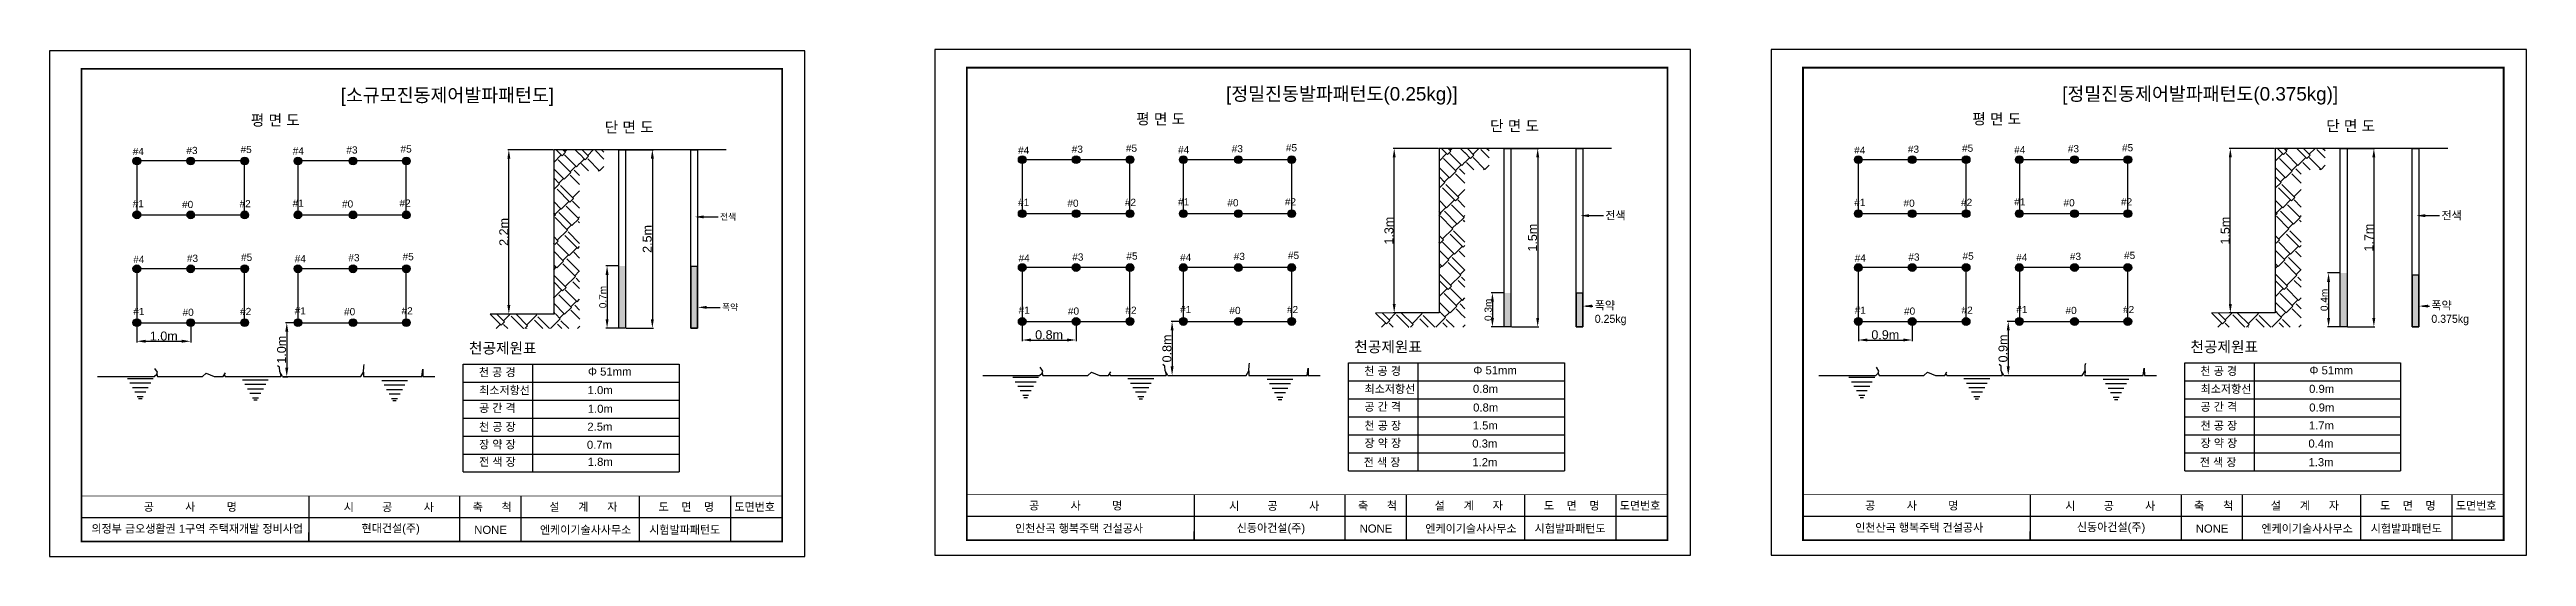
# Model space of a CAD drawing. Header units: millimetres. Extents: x -19 to 11377, y -963 to 606.
# Drawn here: x 1199 to 3956, y -774 to -211 of the extents above; entities that cross this region are included whole.
import ezdxf
from ezdxf import colors
from ezdxf.entities.mleader import LeaderData, LeaderLine
from ezdxf.enums import TextEntityAlignment as Align
from ezdxf.math import Vec2, Vec3

# ---------------------------------------------------------------- set-up
doc = ezdxf.new("R2010")
doc.units = ezdxf.units.MM
doc.layers.get('Defpoints').update_dxf_attribs({"color": 5})
doc.layers.add('FORM-TXT', color=2, linetype='Continuous')
doc.layers.add('도각', color=7, linetype='Continuous')
doc.styles.get("Standard").update_dxf_attribs({"font": 'arial.ttf'})
doc.dimstyles.new('ISO-25', dxfattribs={"dimtxt": 2.5, "dimasz": 2.5, "dimexe": 1.25, "dimexo": 0.625, "dimtad": 1, "dimtxsty": 'Standard', "dimcen": 2.5, "dimadec": 0, "dimazin": 0, "dimtfac": 1, "dimtmove": 0, "dimatfit": 3, "dimfxl": 1, "dimarcsym": 0})
pattern_1 = [(45, (1198.286, -807.35), (16.9727, 47.14634), [10.668, -8.89, 12.446, -5.334, 16.002, -7.112]), (45, (1205.2, -799.177), (16.9727, 47.14634), [8.89, -33.782, 7.112, -10.668]), (45, (1221.859, -785.662), (16.9727, 47.14634), [5.334, -55.118]), (135, (1198.286, -807.349), (-25.77334, 4.40033), [20.447, -64.897]), (135, (1205.829, -799.806), (-25.77334, 4.40033), [20.0025, -65.3415]), (135, (1212.115, -793.52), (-25.77334, 4.40033), [18.669, -66.675]), (135, (1221.859, -785.662), (-25.77334, 4.40033), [20.447, -64.897]), (135, (1225.63, -781.89), (-25.77334, 4.40033), [20.447, -64.897]), (135, (1236.003, -769.632), (-25.77334, 4.40033), [19.558, -65.786])]
pattern_2 = [(45, (2183.927, -805.949), (16.9727, 47.14634), [10.668, -8.89, 12.446, -5.334, 16.002, -7.112]), (45, (2190.842, -797.777), (16.9727, 47.14634), [8.89, -33.782, 7.112, -10.668]), (45, (2207.5, -784.261), (16.9727, 47.14634), [5.334, -55.118]), (135, (2183.927, -805.949), (-25.77334, 4.40033), [20.447, -64.897]), (135, (2191.47, -798.405), (-25.77334, 4.40033), [20.0025, -65.3415]), (135, (2197.757, -792.119), (-25.77334, 4.40033), [18.669, -66.675]), (135, (2207.5, -784.261), (-25.77334, 4.40033), [20.447, -64.897]), (135, (2211.272, -780.49), (-25.77334, 4.40033), [20.447, -64.897]), (135, (2221.644, -768.232), (-25.77334, 4.40033), [19.558, -65.786])]
pattern_3 = [(45, (3114.75, -805.949), (16.9727, 47.14634), [10.668, -8.89, 12.446, -5.334, 16.002, -7.112]), (45, (3121.666, -797.777), (16.9727, 47.14634), [8.89, -33.782, 7.112, -10.668]), (45, (3138.324, -784.261), (16.9727, 47.14634), [5.334, -55.118]), (135, (3114.751, -805.949), (-25.77334, 4.40033), [20.447, -64.897]), (135, (3122.294, -798.405), (-25.77334, 4.40033), [20.0025, -65.3415]), (135, (3128.58, -792.119), (-25.77334, 4.40033), [18.669, -66.675]), (135, (3138.324, -784.261), (-25.77334, 4.40033), [20.447, -64.897]), (135, (3142.096, -780.49), (-25.77334, 4.40033), [20.447, -64.897]), (135, (3152.468, -768.232), (-25.77334, 4.40033), [19.558, -65.786])]

msp = doc.modelspace()

# ---------------------------------------------------------------- texts
at = {"color": 0}
for s, height, p in [('[소규모진동제어발파패턴도]', 15, (1522.948, -268.666)), ('[정밀진동발파패턴도(0.25kg)]', 15, (2508.589, -267.266)), ('[정밀진동제어발파패턴도(0.375kg)]', 15, (3439.413, -267.266)), ('평 면 도', 12, (1422.852, -295.105)), ('단 면 도', 12, (1816.897, -302.825)), ('평 면 도', 12, (2408.494, -293.704)), ('단 면 도', 12, (2802.538, -301.424)), ('평 면 도', 12, (3339.318, -293.704)), ('단 면 도', 12, (3733.362, -301.424)), ('#4', 8, (1291.407, -327.892)), ('#3', 8, (1351.15, -326.765)), ('#5', 8, (1411.457, -325.639)), ('#4', 8, (1469.51, -327.329)), ('#3', 8, (1529.253, -326.202)), ('#5', 8, (1589.56, -325.075)), ('#4', 8, (2277.049, -326.492)), ('#3', 8, (2336.792, -325.365)), ('#5', 8, (2397.099, -324.238)), ('#4', 8, (2455.151, -325.928)), ('#3', 8, (2514.894, -324.802)), ('#5', 8, (2575.201, -323.675)), ('#4', 8, (3207.872, -326.492)), ('#3', 8, (3267.616, -325.365)), ('#5', 8, (3327.922, -324.238)), ('#4', 8, (3385.975, -325.928)), ('#3', 8, (3445.718, -324.802)), ('#5', 8, (3506.025, -323.675)), ('#1', 8, (1291.407, -385.926)), ('#0', 8, (1346.326, -386.884)), ('#2', 8, (1410.33, -385.926)), ('#1', 8, (1469.51, -385.362)), ('#0', 8, (1524.429, -386.32)), ('#2', 8, (1588.433, -385.362)), ('#1', 8, (2277.049, -384.525)), ('#0', 8, (2331.968, -385.483)), ('#2', 8, (2395.971, -384.525)), ('#1', 8, (2455.151, -383.962)), ('#0', 8, (2510.07, -384.92)), ('#2', 8, (2574.074, -383.962)), ('#1', 8, (3207.872, -384.525)), ('#0', 8, (3262.791, -385.483)), ('#2', 8, (3326.795, -384.525)), ('#1', 8, (3385.975, -383.962)), ('#0', 8, (3440.894, -384.92)), ('#2', 8, (3504.898, -383.962)), ('#4', 8, (1291.971, -447.903)), ('#3', 8, (1351.714, -446.776)), ('#5', 8, (1412.021, -445.649)), ('#4', 8, (1471.764, -447.171)), ('#3', 8, (1531.508, -446.044)), ('#5', 8, (1591.814, -444.917)), ('#4', 8, (2277.612, -446.503)), ('#3', 8, (2337.355, -445.376)), ('#5', 8, (2397.662, -444.249)), ('#4', 8, (2457.406, -445.77)), ('#3', 8, (2517.149, -444.644)), ('#5', 8, (2577.456, -443.517)), ('#4', 8, (3208.436, -446.503)), ('#3', 8, (3268.179, -445.376)), ('#5', 8, (3328.486, -444.249)), ('#4', 8, (3388.229, -445.77)), ('#3', 8, (3447.973, -444.644)), ('#5', 8, (3508.28, -443.517)), ('#1', 8, (2457.406, -503.804)), ('#2', 8, (2576.329, -503.804)), ('#1', 8, (3388.229, -503.804)), ('#2', 8, (3507.152, -503.804)), ('#1', 8, (1291.971, -505.937)), ('#0', 8, (1346.89, -506.895)), ('#2', 8, (1410.894, -505.937)), ('#1', 8, (1471.764, -505.204)), ('#0', 8, (1526.683, -506.162)), ('#2', 8, (1590.687, -505.204)), ('#1', 8, (2277.612, -504.536)), ('#0', 8, (2332.531, -505.494)), ('#2', 8, (2396.535, -504.536)), ('#0', 8, (2512.325, -504.762)), ('#1', 8, (3208.436, -504.536)), ('#0', 8, (3263.355, -505.494)), ('#2', 8, (3327.359, -504.536)), ('#0', 8, (3443.148, -504.762)), ('천공제원표', 12, (1665.706, -548.666)), ('천공제원표', 12, (2651.347, -547.266)), ('천공제원표', 12, (3582.171, -547.266)), ('천 공 경', 9, (1676.823, -574.082)), ('Φ 51mm', 9, (1798.232, -573.302)), ('천 공 경', 9, (2662.464, -572.681)), ('Φ 51mm', 9, (2783.873, -571.902)), ('천 공 경', 9, (3593.288, -572.681)), ('Φ 51mm', 9, (3714.697, -571.902)), ('공 간 격', 9, (1676.919, -613.82)), ('최소저항선', 9, (1677.094, -594.046)), ('1.0m', 9, (1797.823, -593.888)), ('1.0m', 9, (1797.99, -614.682)), ('공 간 격', 9, (2662.56, -612.42)), ('최소저항선', 9, (2662.735, -592.646)), ('0.8m', 9, (2783.464, -592.488)), ('0.8m', 9, (2783.631, -613.282)), ('공 간 격', 9, (3593.384, -612.42)), ('최소저항선', 9, (3593.559, -592.646)), ('0.9m', 9, (3714.288, -592.488)), ('0.9m', 9, (3714.455, -613.282)), ('천 공 장', 9, (1676.941, -634.845)), ('2.5m', 9, (1797.53, -634.641)), ('천 공 장', 9, (2662.583, -633.444)), ('1.5m', 9, (2783.171, -633.241)), ('천 공 장', 9, (3593.406, -633.444)), ('1.7m', 9, (3713.995, -633.241)), ('장 약 장', 9, (1676.99, -654.335)), ('0.7m', 9, (1797.061, -654.756)), ('장 약 장', 9, (2662.631, -652.934)), ('0.3m', 9, (2782.702, -653.356)), ('장 약 장', 9, (3593.455, -652.934)), ('0.4m', 9, (3713.526, -653.356)), ('전 색 장', 9, (1676.987, -673.797)), ('1.8m', 9, (1797.908, -673.698)), ('전 색 장', 9, (2661.829, -674.21)), ('1.2m', 9, (2782.751, -674.111)), ('전 색 장', 9, (3592.653, -674.21)), ('1.3m', 9, (3713.575, -674.111))]:
    msp.add_text(s, height=height, dxfattribs=at).set_placement(p)
at = {"layer": 'FORM-TXT', "color": 0}
for s, p in [('공          사          명', (1355.479, -719.316)), ('공          사          명', (2341.12, -717.916)), ('공          사          명', (3271.944, -717.916)), ('의정부 금오생활권 1구역 주택재개발 정비사업 ', (1364.976, -743.622)), ('인천산곡 행복주택 건설공사', (2344.944, -743.308)), ('인천산곡 행복주택 건설공사', (3280.223, -742.423))]:
    msp.add_text(s, height=9, dxfattribs=at).set_placement(p, align=Align.MIDDLE_CENTER)
for s, p in [('현대건설(주)', (1578.601, -743.74)), ('신동아건설(주)', (2558.569, -743.426)), ('신동아건설(주)', (3493.848, -742.541))]:
    msp.add_text(s, height=9, dxfattribs=at).set_placement(p, align=Align.MIDDLE)
for s, p in [('엔케이기술사사무소', (1744.791, -744.918)), ('시험발파패턴도', (1866.459, -744.83)), ('엔케이기술사사무소', (2730.433, -743.518)), ('시험발파패턴도', (2852.1, -743.429)), ('엔케이기술사사무소', (3661.256, -743.518)), ('시험발파패턴도', (3782.924, -743.429))]:
    msp.add_text(s, height=9, dxfattribs=at).set_placement(p, align=Align.MIDDLE_LEFT)
at = {"layer": '도각', "color": 0}
for s, p in [('시         공          사   ', (1581.742, -719.696)), ('축      척', (1691.593, -719.406)), ('설      계      자', (1793.134, -719.3)), ('도    면    명', (1907.743, -719.378)), ('도면번호', (1983.854, -719.375)), ('시         공          사   ', (2567.383, -718.296)), ('축      척', (2677.234, -718.006)), ('설      계      자', (2778.776, -717.9)), ('도    면    명', (2893.384, -717.977)), ('도면번호', (2969.495, -717.974)), ('시         공          사   ', (3498.207, -718.296)), ('축      척', (3608.058, -718.006)), ('설      계      자', (3709.599, -717.9)), ('도    면    명', (3824.208, -717.977)), ('도면번호', (3900.319, -717.974)), ('NONE', (1689.793, -744.868)), ('NONE', (2675.434, -743.468)), ('NONE', (3606.258, -743.468))]:
    msp.add_text(s, height=9, dxfattribs=at).set_placement(p, align=Align.MIDDLE_CENTER)

# ---------------------------------------------------------------- blocks, each defined once
blk = doc.blocks.new('*D20')
at = {"color": 0, "lineweight": -2, "transparency": 16777216}
for p, q in [((1840.7, -321.9), (1871.1, -321.9)), ((1869.9, -331.9), (1869.9, -510.5)), ((1840.7, -520.5), (1871.1, -520.5))]:
    blk.add_line(p, q, dxfattribs=at)
at = {"color": 0, "transparency": 16777216}
for points in [[(1868.2, -331.9), (1871.6, -331.9), (1869.9, -321.9)], [(1868.2, -510.5), (1871.6, -510.5), (1869.9, -520.5)]]:
    blk.add_solid(points, dxfattribs=at)
at = {"layer": 'Defpoints', "color": 0, "transparency": 16777216}
for p in [(1840.1, -321.9), (1840.1, -520.5), (1869.9, -520.5)]:
    blk.add_point(p, dxfattribs=at)
at = {"color": 0, "transparency": 16777216, "insert": (1864.2, -421.2), "char_height": 10, "attachment_point": 5, "rotation": 90}
blk.add_mtext('2.5m', dxfattribs=at)
blk = doc.blocks.new('*D21')
at = {"color": 0, "lineweight": -2, "transparency": 16777216}
for p, q in [((1759.5, -321.9), (1708.9, -321.9)), ((1710.1, -494.9), (1710.1, -331.9)), ((1759.5, -504.9), (1708.9, -504.9))]:
    blk.add_line(p, q, dxfattribs=at)
at = {"color": 0, "transparency": 16777216}
for points in [[(1708.5, -331.9), (1711.8, -331.9), (1710.1, -321.9)], [(1708.5, -494.9), (1711.8, -494.9), (1710.1, -504.9)]]:
    blk.add_solid(points, dxfattribs=at)
at = {"layer": 'Defpoints', "color": 0, "transparency": 16777216}
for p in [(1710.1, -321.9), (1760.1, -321.9), (1760.1, -504.9)]:
    blk.add_point(p, dxfattribs=at)
at = {"color": 0, "transparency": 16777216, "insert": (1704.5, -413.4), "char_height": 10, "attachment_point": 5, "rotation": 90}
blk.add_mtext('2.2m', dxfattribs=at)
blk = doc.blocks.new('*D15')
at = {"color": 0, "lineweight": -2, "transparency": 16777216}
for p, q in [((1832.3, -451.3), (1818.2, -451.3)), ((1819.5, -461.3), (1819.5, -510.5)), ((1832.3, -520.5), (1818.2, -520.5))]:
    blk.add_line(p, q, dxfattribs=at)
at = {"color": 0, "transparency": 16777216}
for points in [[(1817.8, -461.3), (1821.2, -461.3), (1819.5, -451.3)], [(1817.8, -510.5), (1821.2, -510.5), (1819.5, -520.5)]]:
    blk.add_solid(points, dxfattribs=at)
at = {"layer": 'Defpoints', "color": 0, "transparency": 16777216}
for p in [(1832.6, -451.3), (1819.5, -520.5), (1832.6, -520.5)]:
    blk.add_point(p, dxfattribs=at)
at = {"color": 0, "transparency": 16777216, "insert": (1814.8, -485.9), "char_height": 8, "attachment_point": 5, "rotation": 90}
blk.add_mtext('0.7m', dxfattribs=at)
blk = doc.blocks.new('*D22')
at = {"color": 0, "lineweight": -2, "transparency": 16777216}
for p, q in [((1474.7, -514.5), (1461.6, -514.5)), ((1462.9, -524.5), (1462.9, -564.5)), ((1458.6, -574.5), (1464.1, -574.5))]:
    blk.add_line(p, q, dxfattribs=at)
at = {"color": 0, "transparency": 16777216}
for points in [[(1461.2, -524.5), (1464.6, -524.5), (1462.9, -514.5)], [(1461.2, -564.5), (1464.6, -564.5), (1462.9, -574.5)]]:
    blk.add_solid(points, dxfattribs=at)
at = {"layer": 'Defpoints', "color": 0, "transparency": 16777216}
for p in [(1475.3, -514.5), (1458, -574.5), (1462.9, -574.5)]:
    blk.add_point(p, dxfattribs=at)
at = {"color": 0, "transparency": 16777216, "insert": (1457.2, -544.5), "char_height": 10, "attachment_point": 5, "rotation": 90}
blk.add_mtext('1.0m', dxfattribs=at)
blk = doc.blocks.new('*D23')
at = {"color": 0, "lineweight": -2, "transparency": 16777216}
for p, q in [((1296, -515.1), (1296, -536.3)), ((1356, -515.1), (1356, -536.3)), ((1306, -535.1), (1346, -535.1))]:
    blk.add_line(p, q, dxfattribs=at)
at = {"color": 0, "transparency": 16777216}
for points in [[(1306, -533.4), (1306, -536.7), (1296, -535.1)], [(1346, -533.4), (1346, -536.7), (1356, -535.1)]]:
    blk.add_solid(points, dxfattribs=at)
at = {"layer": 'Defpoints', "color": 0, "transparency": 16777216}
for p in [(1296, -514.5), (1356, -514.4), (1356, -535.1)]:
    blk.add_point(p, dxfattribs=at)
at = {"color": 0, "transparency": 16777216, "insert": (1326, -529.3), "char_height": 10, "attachment_point": 5}
blk.add_mtext('1.0m', dxfattribs=at)
blk = doc.blocks.new('*D40')
at = {"color": 0, "lineweight": -2, "transparency": 16777216}
for p, q in [((2826.4, -320.5), (2856.8, -320.5)), ((2855.5, -330.5), (2855.5, -509.1)), ((2826.4, -519.1), (2856.8, -519.1))]:
    blk.add_line(p, q, dxfattribs=at)
at = {"color": 0, "transparency": 16777216}
for points in [[(2853.9, -330.5), (2857.2, -330.5), (2855.5, -320.5)], [(2853.9, -509.1), (2857.2, -509.1), (2855.5, -519.1)]]:
    blk.add_solid(points, dxfattribs=at)
at = {"layer": 'Defpoints', "color": 0, "transparency": 16777216}
for p in [(2825.7, -320.5), (2825.7, -519.1), (2855.5, -519.1)]:
    blk.add_point(p, dxfattribs=at)
at = {"color": 0, "transparency": 16777216, "insert": (2849.8, -419.8), "char_height": 10, "attachment_point": 5, "rotation": 90}
blk.add_mtext('1.5m', dxfattribs=at)
blk = doc.blocks.new('*D41')
at = {"color": 0, "lineweight": -2, "transparency": 16777216}
for p, q in [((2745.1, -320.5), (2694.5, -320.5)), ((2695.8, -493.5), (2695.8, -330.5)), ((2745.1, -503.5), (2694.5, -503.5))]:
    blk.add_line(p, q, dxfattribs=at)
at = {"color": 0, "transparency": 16777216}
for points in [[(2694.1, -330.5), (2697.4, -330.5), (2695.8, -320.5)], [(2694.1, -493.5), (2697.4, -493.5), (2695.8, -503.5)]]:
    blk.add_solid(points, dxfattribs=at)
at = {"layer": 'Defpoints', "color": 0, "transparency": 16777216}
for p in [(2695.8, -320.5), (2745.7, -320.5), (2745.7, -503.5)]:
    blk.add_point(p, dxfattribs=at)
at = {"color": 0, "transparency": 16777216, "insert": (2690, -412), "char_height": 10, "attachment_point": 5, "rotation": 90}
blk.add_mtext('1.3m', dxfattribs=at)
blk = doc.blocks.new('*D35')
at = {"color": 0, "lineweight": -2, "transparency": 16777216}
for p, q in [((2817.9, -481.2), (2803.9, -481.2)), ((2805.1, -491.2), (2805.1, -509.1)), ((2817.9, -519.1), (2803.9, -519.1))]:
    blk.add_line(p, q, dxfattribs=at)
at = {"color": 0, "transparency": 16777216}
for points in [[(2803.5, -491.2), (2806.8, -491.2), (2805.1, -481.2)], [(2803.5, -509.1), (2806.8, -509.1), (2805.1, -519.1)]]:
    blk.add_solid(points, dxfattribs=at)
at = {"layer": 'Defpoints', "color": 0, "transparency": 16777216}
for p in [(2818.2, -481.2), (2805.1, -519.1), (2818.2, -519.1)]:
    blk.add_point(p, dxfattribs=at)
at = {"color": 0, "transparency": 16777216, "insert": (2800.4, -500.1), "char_height": 8, "attachment_point": 5, "rotation": 90}
blk.add_mtext('0.3m', dxfattribs=at)
blk = doc.blocks.new('*D42')
at = {"color": 0, "lineweight": -2, "transparency": 16777216}
for p, q in [((2460.3, -513.1), (2447.3, -513.1)), ((2448.5, -523.1), (2448.5, -563.1)), ((2444.3, -573.1), (2449.8, -573.1))]:
    blk.add_line(p, q, dxfattribs=at)
at = {"color": 0, "transparency": 16777216}
for points in [[(2446.9, -523.1), (2450.2, -523.1), (2448.5, -513.1)], [(2446.9, -563.1), (2450.2, -563.1), (2448.5, -573.1)]]:
    blk.add_solid(points, dxfattribs=at)
at = {"layer": 'Defpoints', "color": 0, "transparency": 16777216}
for p in [(2461, -513.1), (2443.7, -573.1), (2448.5, -573.1)]:
    blk.add_point(p, dxfattribs=at)
at = {"color": 0, "transparency": 16777216, "insert": (2442.8, -543.1), "char_height": 10, "attachment_point": 5, "rotation": 90}
blk.add_mtext('0.8m', dxfattribs=at)
blk = doc.blocks.new('*D43')
at = {"color": 0, "lineweight": -2, "transparency": 16777216}
for p, q in [((2281.6, -513.7), (2281.6, -534.9)), ((2341.6, -513.7), (2341.6, -534.9)), ((2291.6, -533.7), (2331.6, -533.7))]:
    blk.add_line(p, q, dxfattribs=at)
at = {"color": 0, "transparency": 16777216}
for points in [[(2291.6, -532), (2291.6, -535.3), (2281.6, -533.7)], [(2331.6, -532), (2331.6, -535.3), (2341.6, -533.7)]]:
    blk.add_solid(points, dxfattribs=at)
at = {"layer": 'Defpoints', "color": 0, "transparency": 16777216}
for p in [(2281.6, -513.1), (2341.6, -513), (2341.6, -533.7)]:
    blk.add_point(p, dxfattribs=at)
at = {"color": 0, "transparency": 16777216, "insert": (2311.6, -527.9), "char_height": 10, "attachment_point": 5}
blk.add_mtext('0.8m', dxfattribs=at)
blk = doc.blocks.new('*D38')
at = {"color": 0, "lineweight": -2, "transparency": 16777216}
for p, q in [((3757.2, -320.5), (3787.6, -320.5)), ((3786.4, -330.5), (3786.4, -509.1)), ((3757.2, -519.1), (3787.6, -519.1))]:
    blk.add_line(p, q, dxfattribs=at)
at = {"color": 0, "transparency": 16777216}
for points in [[(3784.7, -330.5), (3788, -330.5), (3786.4, -320.5)], [(3784.7, -509.1), (3788, -509.1), (3786.4, -519.1)]]:
    blk.add_solid(points, dxfattribs=at)
at = {"layer": 'Defpoints', "color": 0, "transparency": 16777216}
for p in [(3756.6, -320.5), (3756.6, -519.1), (3786.4, -519.1)]:
    blk.add_point(p, dxfattribs=at)
at = {"color": 0, "transparency": 16777216, "insert": (3780.7, -419.8), "char_height": 10, "attachment_point": 5, "rotation": 90}
blk.add_mtext('1.7m', dxfattribs=at)
blk = doc.blocks.new('*D39')
at = {"color": 0, "lineweight": -2, "transparency": 16777216}
for p, q in [((3675.9, -320.5), (3625.3, -320.5)), ((3626.6, -493.5), (3626.6, -330.5)), ((3675.9, -503.5), (3625.3, -503.5))]:
    blk.add_line(p, q, dxfattribs=at)
at = {"color": 0, "transparency": 16777216}
for points in [[(3624.9, -330.5), (3628.3, -330.5), (3626.6, -320.5)], [(3624.9, -493.5), (3628.3, -493.5), (3626.6, -503.5)]]:
    blk.add_solid(points, dxfattribs=at)
at = {"layer": 'Defpoints', "color": 0, "transparency": 16777216}
for p in [(3626.6, -320.5), (3676.6, -320.5), (3676.6, -503.5)]:
    blk.add_point(p, dxfattribs=at)
at = {"color": 0, "transparency": 16777216, "insert": (3620.9, -412), "char_height": 10, "attachment_point": 5, "rotation": 90}
blk.add_mtext('1.5m', dxfattribs=at)
blk = doc.blocks.new('*D34')
at = {"color": 0, "lineweight": -2, "transparency": 16777216}
for p, q in [((3748.8, -459.1), (3734.7, -459.1)), ((3736, -469.1), (3736, -509.1)), ((3748.8, -519.1), (3734.7, -519.1))]:
    blk.add_line(p, q, dxfattribs=at)
at = {"color": 0, "transparency": 16777216}
for points in [[(3734.3, -469.1), (3737.6, -469.1), (3736, -459.1)], [(3734.3, -509.1), (3737.6, -509.1), (3736, -519.1)]]:
    blk.add_solid(points, dxfattribs=at)
at = {"layer": 'Defpoints', "color": 0, "transparency": 16777216}
for p in [(3749.1, -459.1), (3736, -519.1), (3749.1, -519.1)]:
    blk.add_point(p, dxfattribs=at)
at = {"color": 0, "transparency": 16777216, "insert": (3731.2, -489.1), "char_height": 8, "attachment_point": 5, "rotation": 90}
blk.add_mtext('0.4m', dxfattribs=at)
blk = doc.blocks.new('*D36')
at = {"color": 0, "lineweight": -2, "transparency": 16777216}
for p, q in [((3391.2, -513.1), (3378.1, -513.1)), ((3379.4, -523.1), (3379.4, -563.1)), ((3375.1, -573.1), (3380.6, -573.1))]:
    blk.add_line(p, q, dxfattribs=at)
at = {"color": 0, "transparency": 16777216}
for points in [[(3377.7, -523.1), (3381, -523.1), (3379.4, -513.1)], [(3377.7, -563.1), (3381, -563.1), (3379.4, -573.1)]]:
    blk.add_solid(points, dxfattribs=at)
at = {"layer": 'Defpoints', "color": 0, "transparency": 16777216}
for p in [(3391.8, -513.1), (3374.5, -573.1), (3379.4, -573.1)]:
    blk.add_point(p, dxfattribs=at)
at = {"color": 0, "transparency": 16777216, "insert": (3373.6, -543.1), "char_height": 10, "attachment_point": 5, "rotation": 90}
blk.add_mtext('0.9m', dxfattribs=at)
blk = doc.blocks.new('*D37')
at = {"color": 0, "lineweight": -2, "transparency": 16777216}
for p, q in [((3212.5, -513.7), (3212.5, -534.9)), ((3272.5, -513.7), (3272.5, -534.9)), ((3222.5, -533.7), (3262.5, -533.7))]:
    blk.add_line(p, q, dxfattribs=at)
at = {"color": 0, "transparency": 16777216}
for points in [[(3222.5, -532), (3222.5, -535.3), (3212.5, -533.7)], [(3262.5, -532), (3262.5, -535.3), (3272.5, -533.7)]]:
    blk.add_solid(points, dxfattribs=at)
at = {"layer": 'Defpoints', "color": 0, "transparency": 16777216}
for p in [(3212.5, -513.1), (3272.5, -513), (3272.5, -533.7)]:
    blk.add_point(p, dxfattribs=at)
at = {"color": 0, "transparency": 16777216, "insert": (3242.5, -527.9), "char_height": 10, "attachment_point": 5}
blk.add_mtext('0.9m', dxfattribs=at)

# ---------------------------------------------------------------- dimensions: what is measured, and where the dimension line sits
at = {"color": 0}
for base, p1, p2, text, picture, middle in [((1710.132, -321.899), (1760.095, -504.922), (1760.095, -321.899), '2.2m', '*D21', (1710.132, -413.41)), ((2695.773, -320.498), (2745.736, -503.522), (2745.736, -320.498), '1.3m', '*D41', (2695.773, -412.01)), ((3626.597, -320.498), (3676.56, -503.522), (3676.56, -320.498), '1.5m', '*D39', (3626.597, -412.01))]:
    dim = msp.add_linear_dim(base=base, p1=p1, p2=p2, angle=90, text=text, dimstyle='ISO-25', override={"dimtxt": 10, "dimasz": 10}, dxfattribs=at)
    dim.commit()
    dim.dimension.update_dxf_attribs({"geometry": picture, "text_midpoint": middle, "dimtype": 161})
for base, p1, p2, text, override, picture, middle in [((1869.889, -520.525), (1840.095, -321.899), (1840.095, -520.525), '2.5m', {"dimtxt": 10, "dimasz": 10}, '*D20', (1864.158, -421.212)), ((2855.53, -519.124), (2825.736, -320.498), (2825.736, -519.124), '1.5m', {"dimtxt": 10, "dimasz": 10}, '*D40', (2849.8, -419.811)), ((3786.354, -519.124), (3756.56, -320.498), (3756.56, -519.124), '1.7m', {"dimtxt": 10, "dimasz": 10}, '*D38', (3780.709, -419.811)), ((1819.493, -520.525), (1832.588, -451.264), (1832.588, -520.525), '0.7m', {"dimtxt": 8, "dimasz": 10, "dimexo": 0.3}, '*D15', (1814.784, -485.895)), ((3735.958, -519.124), (3749.053, -459.053), (3749.053, -519.124), '0.4m', {"dimtxt": 8, "dimasz": 10, "dimexo": 0.3}, '*D34', (3731.249, -489.089)), ((2805.135, -519.124), (2818.23, -481.176), (2818.23, -519.124), '0.3m', {"dimtxt": 8, "dimasz": 10, "dimexo": 0.3}, '*D35', (2800.422, -500.15)), ((1462.886, -574.462), (1475.316, -514.462), (1458.016, -574.462), '1.0m', {"dimtxt": 10, "dimasz": 10}, '*D22', (1457.156, -544.462)), ((2448.528, -573.062), (2460.958, -513.062), (2443.657, -573.062), '0.8m', {"dimtxt": 10, "dimasz": 10}, '*D42', (2442.797, -543.062)), ((3379.351, -573.062), (3391.781, -513.062), (3374.481, -573.062), '0.9m', {"dimtxt": 10, "dimasz": 10}, '*D36', (3373.621, -543.062))]:
    dim = msp.add_linear_dim(base=base, p1=p1, p2=p2, angle=90, text=text, dimstyle='ISO-25', override=override, dxfattribs=at)
    dim.commit()
    dim.dimension.update_dxf_attribs({"geometry": picture, "text_midpoint": middle})
for base, p1, p2, text, picture, middle in [((1356.004, -535.074), (1296.004, -514.462), (1356.004, -514.442), '1.0m', '*D23', (1326.004, -529.344)), ((2341.645, -533.674), (2281.645, -513.062), (2341.645, -513.042), '0.8m', '*D43', (2311.645, -527.943)), ((3272.469, -533.674), (3212.469, -513.062), (3272.469, -513.042), '0.9m', '*D37', (3242.469, -527.943))]:
    dim = msp.add_linear_dim(base=base, p1=p1, p2=p2, text=text, dimstyle='ISO-25', override={"dimtxt": 10, "dimasz": 10}, dxfattribs=at)
    dim.commit()
    dim.dimension.update_dxf_attribs({"geometry": picture, "text_midpoint": middle})

# ---------------------------------------------------------------- hatches: boundary and pattern name
h = msp.add_hatch(color=0)
h.dxf.hatch_style = 1
edge = h.paths.add_edge_path()
edge.add_arc((1296.004, -334.462), 4.312, 0, 360)
h = msp.add_hatch(color=0)
h.dxf.hatch_style = 1
edge = h.paths.add_edge_path()
edge.add_arc((1356.004, -334.462), 4.312, 0, 360)
h = msp.add_hatch(color=0)
h.dxf.hatch_style = 1
edge = h.paths.add_edge_path()
edge.add_arc((1416.004, -334.462), 4.312, 0, 360)
h = msp.add_hatch(color=0)
h.dxf.hatch_style = 1
edge = h.paths.add_edge_path()
edge.add_arc((1475.316, -334.462), 4.312, 0, 360)
h = msp.add_hatch(color=0)
h.dxf.hatch_style = 1
edge = h.paths.add_edge_path()
edge.add_arc((1536.692, -334.462), 4.312, 0, 360)
h = msp.add_hatch(color=0)
h.dxf.hatch_style = 1
edge = h.paths.add_edge_path()
edge.add_arc((1596.004, -334.462), 4.312, 0, 360)
h = msp.add_hatch()
h.set_pattern_fill('AR-RSHKE', color=0, scale=0.07, angle=45)
h.set_pattern_definition(pattern_1)
h.paths.add_polyline_path([(1788.947, -321.899), (1760.095, -321.899), (1760.095, -504.926), (1788.947, -504.926)])
h = msp.add_hatch()
h.set_pattern_fill('AR-RSHKE', color=0, scale=0.07, angle=45)
h.set_pattern_definition(pattern_1)
h.paths.add_polyline_path([(1788.651, -322.234), (1815.826, -322.234), (1815.826, -345.571), (1788.651, -345.571)])
h = msp.add_hatch(color=0)
h.dxf.hatch_style = 1
edge = h.paths.add_edge_path()
edge.add_arc((2281.645, -333.062), 4.312, 0, 360)
h = msp.add_hatch(color=0)
h.dxf.hatch_style = 1
edge = h.paths.add_edge_path()
edge.add_arc((2341.645, -333.062), 4.312, 0, 360)
h = msp.add_hatch(color=0)
h.dxf.hatch_style = 1
edge = h.paths.add_edge_path()
edge.add_arc((2401.645, -333.062), 4.312, 0, 360)
h = msp.add_hatch(color=0)
h.dxf.hatch_style = 1
edge = h.paths.add_edge_path()
edge.add_arc((2460.958, -333.062), 4.312, 0, 360)
h = msp.add_hatch(color=0)
h.dxf.hatch_style = 1
edge = h.paths.add_edge_path()
edge.add_arc((2522.333, -333.062), 4.312, 0, 360)
h = msp.add_hatch(color=0)
h.dxf.hatch_style = 1
edge = h.paths.add_edge_path()
edge.add_arc((2581.645, -333.062), 4.312, 0, 360)
h = msp.add_hatch()
h.set_pattern_fill('AR-RSHKE', color=0, scale=0.07, angle=45)
h.set_pattern_definition(pattern_2)
h.paths.add_polyline_path([(2774.588, -320.498), (2745.736, -320.498), (2745.736, -503.526), (2774.588, -503.526)])
h = msp.add_hatch()
h.set_pattern_fill('AR-RSHKE', color=0, scale=0.07, angle=45)
h.set_pattern_definition(pattern_2)
h.paths.add_polyline_path([(2774.292, -320.833), (2801.467, -320.833), (2801.467, -344.17), (2774.292, -344.17)])
h = msp.add_hatch(color=0)
h.dxf.hatch_style = 1
edge = h.paths.add_edge_path()
edge.add_arc((3212.469, -333.062), 4.312, 0, 360)
h = msp.add_hatch(color=0)
h.dxf.hatch_style = 1
edge = h.paths.add_edge_path()
edge.add_arc((3272.469, -333.062), 4.312, 0, 360)
h = msp.add_hatch(color=0)
h.dxf.hatch_style = 1
edge = h.paths.add_edge_path()
edge.add_arc((3332.469, -333.062), 4.312, 0, 360)
h = msp.add_hatch(color=0)
h.dxf.hatch_style = 1
edge = h.paths.add_edge_path()
edge.add_arc((3391.781, -333.062), 4.312, 0, 360)
h = msp.add_hatch(color=0)
h.dxf.hatch_style = 1
edge = h.paths.add_edge_path()
edge.add_arc((3453.157, -333.062), 4.312, 0, 360)
h = msp.add_hatch(color=0)
h.dxf.hatch_style = 1
edge = h.paths.add_edge_path()
edge.add_arc((3512.469, -333.062), 4.312, 0, 360)
h = msp.add_hatch()
h.set_pattern_fill('AR-RSHKE', color=0, scale=0.07, angle=45)
h.set_pattern_definition(pattern_3)
h.paths.add_polyline_path([(3705.412, -320.498), (3676.56, -320.498), (3676.56, -503.526), (3705.412, -503.526)])
h = msp.add_hatch()
h.set_pattern_fill('AR-RSHKE', color=0, scale=0.07, angle=45)
h.set_pattern_definition(pattern_3)
h.paths.add_polyline_path([(3705.116, -320.833), (3732.291, -320.833), (3732.291, -344.17), (3705.116, -344.17)])
h = msp.add_hatch(color=0)
h.dxf.hatch_style = 1
edge = h.paths.add_edge_path()
edge.add_arc((1296.004, -394.462), 4.312, 0, 360)
h = msp.add_hatch(color=0)
h.dxf.hatch_style = 1
edge = h.paths.add_edge_path()
edge.add_arc((1356.004, -394.462), 4.312, 0, 360)
h = msp.add_hatch(color=0)
h.dxf.hatch_style = 1
edge = h.paths.add_edge_path()
edge.add_arc((1416.004, -394.462), 4.312, 0, 360)
h = msp.add_hatch(color=0)
h.dxf.hatch_style = 1
edge = h.paths.add_edge_path()
edge.add_arc((1475.316, -394.462), 4.312, 0, 360)
h = msp.add_hatch(color=0)
h.dxf.hatch_style = 1
edge = h.paths.add_edge_path()
edge.add_arc((1536.692, -394.462), 4.312, 0, 360)
h = msp.add_hatch(color=0)
h.dxf.hatch_style = 1
edge = h.paths.add_edge_path()
edge.add_arc((1596.004, -394.462), 4.312, 0, 360)
h = msp.add_hatch(color=0)
h.dxf.hatch_style = 1
edge = h.paths.add_edge_path()
edge.add_arc((2281.645, -393.062), 4.312, 0, 360)
h = msp.add_hatch(color=0)
h.dxf.hatch_style = 1
edge = h.paths.add_edge_path()
edge.add_arc((2341.645, -393.062), 4.312, 0, 360)
h = msp.add_hatch(color=0)
h.dxf.hatch_style = 1
edge = h.paths.add_edge_path()
edge.add_arc((2401.645, -393.062), 4.312, 0, 360)
h = msp.add_hatch(color=0)
h.dxf.hatch_style = 1
edge = h.paths.add_edge_path()
edge.add_arc((2460.958, -393.062), 4.312, 0, 360)
h = msp.add_hatch(color=0)
h.dxf.hatch_style = 1
edge = h.paths.add_edge_path()
edge.add_arc((2522.333, -393.062), 4.312, 0, 360)
h = msp.add_hatch(color=0)
h.dxf.hatch_style = 1
edge = h.paths.add_edge_path()
edge.add_arc((2581.645, -393.062), 4.312, 0, 360)
h = msp.add_hatch(color=0)
h.dxf.hatch_style = 1
edge = h.paths.add_edge_path()
edge.add_arc((3212.469, -393.062), 4.312, 0, 360)
h = msp.add_hatch(color=0)
h.dxf.hatch_style = 1
edge = h.paths.add_edge_path()
edge.add_arc((3272.469, -393.062), 4.312, 0, 360)
h = msp.add_hatch(color=0)
h.dxf.hatch_style = 1
edge = h.paths.add_edge_path()
edge.add_arc((3332.469, -393.062), 4.312, 0, 360)
h = msp.add_hatch(color=0)
h.dxf.hatch_style = 1
edge = h.paths.add_edge_path()
edge.add_arc((3391.781, -393.062), 4.312, 0, 360)
h = msp.add_hatch(color=0)
h.dxf.hatch_style = 1
edge = h.paths.add_edge_path()
edge.add_arc((3453.157, -393.062), 4.312, 0, 360)
h = msp.add_hatch(color=0)
h.dxf.hatch_style = 1
edge = h.paths.add_edge_path()
edge.add_arc((3512.469, -393.062), 4.312, 0, 360)
h = msp.add_hatch(color=0)
h.dxf.hatch_style = 1
edge = h.paths.add_edge_path()
edge.add_arc((1296.004, -454.462), 4.312, 0, 360)
h = msp.add_hatch(color=0)
h.dxf.hatch_style = 1
edge = h.paths.add_edge_path()
edge.add_arc((1356.004, -454.462), 4.312, 0, 360)
h = msp.add_hatch(color=0)
h.dxf.hatch_style = 1
edge = h.paths.add_edge_path()
edge.add_arc((1416.004, -454.462), 4.312, 0, 360)
h = msp.add_hatch(color=0)
h.dxf.hatch_style = 1
edge = h.paths.add_edge_path()
edge.add_arc((1475.316, -454.462), 4.312, 0, 360)
h = msp.add_hatch(color=0)
h.dxf.hatch_style = 1
edge = h.paths.add_edge_path()
edge.add_arc((1536.692, -454.462), 4.312, 0, 360)
h = msp.add_hatch(color=0)
h.dxf.hatch_style = 1
edge = h.paths.add_edge_path()
edge.add_arc((1596.004, -454.462), 4.312, 0, 360)
h = msp.add_hatch(color=251)
h.dxf.hatch_style = 1
h.paths.add_polyline_path([(1840.095, -451.264), (1832.588, -451.264), (1832.588, -520.525), (1840.095, -520.525)])
h = msp.add_hatch(color=251)
h.dxf.hatch_style = 1
h.paths.add_polyline_path([(1912.588, -520.525), (1920.095, -520.525), (1920.095, -451.891), (1912.588, -451.891)])
h = msp.add_hatch(color=0)
h.dxf.hatch_style = 1
edge = h.paths.add_edge_path()
edge.add_arc((2281.645, -453.062), 4.312, 0, 360)
h = msp.add_hatch(color=0)
h.dxf.hatch_style = 1
edge = h.paths.add_edge_path()
edge.add_arc((2341.645, -453.062), 4.312, 0, 360)
h = msp.add_hatch(color=0)
h.dxf.hatch_style = 1
edge = h.paths.add_edge_path()
edge.add_arc((2401.645, -453.062), 4.312, 0, 360)
h = msp.add_hatch(color=0)
h.dxf.hatch_style = 1
edge = h.paths.add_edge_path()
edge.add_arc((2460.958, -453.062), 4.312, 0, 360)
h = msp.add_hatch(color=0)
h.dxf.hatch_style = 1
edge = h.paths.add_edge_path()
edge.add_arc((2522.333, -453.062), 4.312, 0, 360)
h = msp.add_hatch(color=0)
h.dxf.hatch_style = 1
edge = h.paths.add_edge_path()
edge.add_arc((2581.645, -453.062), 4.312, 0, 360)
h = msp.add_hatch(color=0)
h.dxf.hatch_style = 1
edge = h.paths.add_edge_path()
edge.add_arc((3212.469, -453.062), 4.312, 0, 360)
h = msp.add_hatch(color=0)
h.dxf.hatch_style = 1
edge = h.paths.add_edge_path()
edge.add_arc((3272.469, -453.062), 4.312, 0, 360)
h = msp.add_hatch(color=0)
h.dxf.hatch_style = 1
edge = h.paths.add_edge_path()
edge.add_arc((3332.469, -453.062), 4.312, 0, 360)
h = msp.add_hatch(color=0)
h.dxf.hatch_style = 1
edge = h.paths.add_edge_path()
edge.add_arc((3391.781, -453.062), 4.312, 0, 360)
h = msp.add_hatch(color=0)
h.dxf.hatch_style = 1
edge = h.paths.add_edge_path()
edge.add_arc((3453.157, -453.062), 4.312, 0, 360)
h = msp.add_hatch(color=0)
h.dxf.hatch_style = 1
edge = h.paths.add_edge_path()
edge.add_arc((3512.469, -453.062), 4.312, 0, 360)
h = msp.add_hatch(color=251)
h.dxf.hatch_style = 1
h.paths.add_polyline_path([(3756.56, -458.995), (3749.053, -458.995), (3749.053, -519.124), (3756.56, -519.124)])
h = msp.add_hatch(color=251)
h.dxf.hatch_style = 1
h.paths.add_polyline_path([(3829.053, -519.124), (3836.56, -519.124), (3836.56, -461.408), (3829.053, -461.408)])
h = msp.add_hatch(color=0)
h.dxf.hatch_style = 1
h.paths.add_polyline_path([(1840.095, -482.597), (1832.588, -482.597), (1832.588, -520.525), (1840.095, -520.525)])
h = msp.add_hatch(color=0)
h.dxf.hatch_style = 1
h.paths.add_polyline_path([(2825.736, -481.197), (2818.23, -481.197), (2818.23, -519.124), (2825.736, -519.124)])
h = msp.add_hatch(color=251)
h.dxf.hatch_style = 1
h.paths.add_polyline_path([(2825.736, -481.197), (2818.23, -481.197), (2818.23, -519.124), (2825.736, -519.124)])
h = msp.add_hatch(color=251)
h.dxf.hatch_style = 1
h.paths.add_polyline_path([(2898.23, -519.124), (2905.736, -519.124), (2905.736, -481.604), (2898.23, -481.604)])
h = msp.add_hatch(color=0)
h.dxf.hatch_style = 1
edge = h.paths.add_edge_path()
edge.add_arc((1296.004, -514.462), 4.312, 0, 360)
h = msp.add_hatch(color=0)
h.dxf.hatch_style = 1
edge = h.paths.add_edge_path()
edge.add_arc((1356.004, -514.442), 4.312, 0, 360)
h = msp.add_hatch(color=0)
h.dxf.hatch_style = 1
edge = h.paths.add_edge_path()
edge.add_arc((1416.004, -514.462), 4.312, 0, 360)
h = msp.add_hatch(color=0)
h.dxf.hatch_style = 1
edge = h.paths.add_edge_path()
edge.add_arc((1475.316, -514.462), 4.312, 0, 360)
h = msp.add_hatch(color=0)
h.dxf.hatch_style = 1
edge = h.paths.add_edge_path()
edge.add_arc((1536.692, -514.462), 4.312, 0, 360)
h = msp.add_hatch(color=0)
h.dxf.hatch_style = 1
edge = h.paths.add_edge_path()
edge.add_arc((1596.004, -514.462), 4.312, 0, 360)
h = msp.add_hatch()
h.set_pattern_fill('AR-RSHKE', color=0, scale=0.07, angle=45)
h.set_pattern_definition(pattern_1)
h.paths.add_polyline_path([(1689.307, -505.09), (1788.99, -505.09), (1788.99, -520.798), (1689.307, -520.798)])
h = msp.add_hatch(color=0)
h.dxf.hatch_style = 1
edge = h.paths.add_edge_path()
edge.add_arc((2281.645, -513.062), 4.312, 0, 360)
h = msp.add_hatch(color=0)
h.dxf.hatch_style = 1
edge = h.paths.add_edge_path()
edge.add_arc((2341.645, -513.042), 4.312, 0, 360)
h = msp.add_hatch(color=0)
h.dxf.hatch_style = 1
edge = h.paths.add_edge_path()
edge.add_arc((2401.645, -513.062), 4.312, 0, 360)
h = msp.add_hatch(color=0)
h.dxf.hatch_style = 1
edge = h.paths.add_edge_path()
edge.add_arc((2460.958, -513.062), 4.312, 0, 360)
h = msp.add_hatch(color=0)
h.dxf.hatch_style = 1
edge = h.paths.add_edge_path()
edge.add_arc((2522.333, -513.062), 4.312, 0, 360)
h = msp.add_hatch(color=0)
h.dxf.hatch_style = 1
edge = h.paths.add_edge_path()
edge.add_arc((2581.645, -513.062), 4.312, 0, 360)
h = msp.add_hatch()
h.set_pattern_fill('AR-RSHKE', color=0, scale=0.07, angle=45)
h.set_pattern_definition(pattern_2)
h.paths.add_polyline_path([(2674.948, -503.69), (2774.631, -503.69), (2774.631, -519.397), (2674.948, -519.397)])
h = msp.add_hatch(color=0)
h.dxf.hatch_style = 1
edge = h.paths.add_edge_path()
edge.add_arc((3212.469, -513.062), 4.312, 0, 360)
h = msp.add_hatch(color=0)
h.dxf.hatch_style = 1
edge = h.paths.add_edge_path()
edge.add_arc((3272.469, -513.042), 4.312, 0, 360)
h = msp.add_hatch(color=0)
h.dxf.hatch_style = 1
edge = h.paths.add_edge_path()
edge.add_arc((3332.469, -513.062), 4.312, 0, 360)
h = msp.add_hatch(color=0)
h.dxf.hatch_style = 1
edge = h.paths.add_edge_path()
edge.add_arc((3391.781, -513.062), 4.312, 0, 360)
h = msp.add_hatch(color=0)
h.dxf.hatch_style = 1
edge = h.paths.add_edge_path()
edge.add_arc((3453.157, -513.062), 4.312, 0, 360)
h = msp.add_hatch(color=0)
h.dxf.hatch_style = 1
edge = h.paths.add_edge_path()
edge.add_arc((3512.469, -513.062), 4.312, 0, 360)
h = msp.add_hatch()
h.set_pattern_fill('AR-RSHKE', color=0, scale=0.07, angle=45)
h.set_pattern_definition(pattern_3)
h.paths.add_polyline_path([(3605.772, -503.69), (3705.455, -503.69), (3705.455, -519.397), (3605.772, -519.397)])

# ---------------------------------------------------------------- linework, layer by layer
at = {"color": 0}
for p, q in [((1315.335, -574.462), (1318.227, -571.87)), ((1318.819, -569.608), (1316.08, -565.292)), ((1318.227, -571.87), (1318.819, -569.608)), ((1318.227, -571.87), (1319.126, -574.462)), ((1369.039, -574.462), (1373.035, -570.746)), ((1373.035, -570.746), (1381.977, -574.462)), ((1392.124, -574.462), (1394.647, -570.364)), ((1393.332, -572.499), (1394.466, -574.462)), ((1454.89, -564.03), (1452.734, -562.488)), ((1455.127, -569.264), (1454.89, -564.03)), ((1458.016, -574.462), (1455.127, -569.264)), ((1455.127, -569.264), (1456.222, -574.462)), ((1545.305, -574.462), (1548.383, -569.456)), ((1548.383, -569.456), (1548.21, -574.462)), ((1548.383, -569.456), (1548.605, -563.031)), ((1548.605, -563.031), (1549.104, -560.954)), ((1613.089, -574.462), (1614.215, -566.259)), ((1614.215, -566.259), (1614.404, -574.462)), ((1736.566, -560.492), (1736.566, -680.546)), ((2300.976, -573.062), (2303.868, -570.47)), ((2304.461, -568.207), (2301.722, -563.892)), ((2303.868, -570.47), (2304.461, -568.207)), ((2303.868, -570.47), (2304.768, -573.062)), ((2354.68, -573.062), (2358.677, -569.346)), ((2358.677, -569.346), (2367.618, -573.062)), ((2377.766, -573.062), (2380.288, -568.963)), ((2378.974, -571.099), (2380.107, -573.062)), ((2440.531, -562.629), (2438.375, -561.088)), ((2440.769, -567.863), (2440.531, -562.629)), ((2443.657, -573.062), (2440.769, -567.863)), ((2440.769, -567.863), (2441.863, -573.062)), ((2530.946, -573.062), (2534.024, -568.055)), ((2534.024, -568.055), (2533.852, -573.062)), ((2534.024, -568.055), (2534.246, -561.631)), ((2534.246, -561.631), (2534.745, -559.554)), ((2598.73, -573.062), (2599.857, -564.858)), ((2599.857, -564.858), (2600.045, -573.062)), ((2722.207, -559.092), (2722.207, -679.146)), ((3231.8, -573.062), (3234.692, -570.47)), ((3235.284, -568.207), (3232.545, -563.892)), ((3234.692, -570.47), (3235.284, -568.207)), ((3234.692, -570.47), (3235.591, -573.062)), ((3285.504, -573.062), (3289.5, -569.346)), ((3289.5, -569.346), (3298.442, -573.062)), ((3308.589, -573.062), (3311.112, -568.963)), ((3309.797, -571.099), (3310.931, -573.062)), ((3371.355, -562.629), (3369.199, -561.088)), ((3371.592, -567.863), (3371.355, -562.629)), ((3374.481, -573.062), (3371.592, -567.863)), ((3371.592, -567.863), (3372.687, -573.062)), ((3461.77, -573.062), (3464.848, -568.055)), ((3464.848, -568.055), (3464.675, -573.062)), ((3464.848, -568.055), (3465.07, -561.631)), ((3465.07, -561.631), (3465.569, -559.554)), ((3529.554, -573.062), (3530.68, -564.858)), ((3530.68, -564.858), (3530.869, -573.062)), ((3653.031, -559.092), (3653.031, -679.146)), ((1659.352, -580.546), (1899.689, -580.546)), ((1659.352, -600.546), (1899.689, -600.546)), ((2644.993, -579.146), (2885.33, -579.146)), ((2644.993, -599.146), (2885.33, -599.146)), ((3575.817, -579.146), (3816.154, -579.146)), ((3575.817, -599.146), (3816.154, -599.146)), ((1659.352, -620.546), (1899.689, -620.546)), ((2644.993, -619.146), (2885.33, -619.146)), ((3575.817, -619.146), (3816.154, -619.146)), ((1659.352, -640.546), (1899.689, -640.546)), ((1659.352, -660.546), (1899.689, -660.546)), ((2644.993, -639.146), (2885.33, -639.146)), ((2644.993, -659.146), (2885.33, -659.146)), ((3575.817, -639.146), (3816.154, -639.146)), ((3575.817, -659.146), (3816.154, -659.146)), ((1659.352, -680.546), (1899.689, -680.546)), ((2644.993, -679.146), (2885.33, -679.146)), ((3575.817, -679.146), (3816.154, -679.146))]:
    msp.add_line(p, q, dxfattribs=at)
for points in [[(1952.167, -321.899), (1760.095, -321.899), (1760.095, -504.922), (1689.307, -505.09)], [(2937.808, -320.498), (2745.736, -320.498), (2745.736, -503.522), (2674.948, -503.69)], [(3868.632, -320.498), (3676.56, -320.498), (3676.56, -503.522), (3605.772, -503.69)], [(1296.004, -394.462), (1416.004, -394.462), (1416.004, -334.462), (1296.004, -334.462), (1296.004, -394.462)], [(1475.316, -394.462), (1596.004, -394.462), (1596.004, -334.462), (1475.316, -334.462), (1475.316, -394.462)], [(2281.645, -393.062), (2401.645, -393.062), (2401.645, -333.062), (2281.645, -333.062), (2281.645, -393.062)], [(2460.958, -393.062), (2581.645, -393.062), (2581.645, -333.062), (2460.958, -333.062), (2460.958, -393.062)], [(3212.469, -393.062), (3332.469, -393.062), (3332.469, -333.062), (3212.469, -333.062), (3212.469, -393.062)], [(3391.781, -393.062), (3512.469, -393.062), (3512.469, -333.062), (3391.781, -333.062), (3391.781, -393.062)], [(1296.004, -514.462), (1416.004, -514.462), (1416.004, -454.462), (1296.004, -454.462), (1296.004, -514.462)], [(1475.316, -454.462), (1475.316, -514.462), (1596.004, -514.462), (1596.004, -454.462), (1475.316, -454.462)], [(2281.645, -513.062), (2401.645, -513.062), (2401.645, -453.062), (2281.645, -453.062), (2281.645, -513.062)], [(2460.958, -453.062), (2460.958, -513.062), (2581.645, -513.062), (2581.645, -453.062), (2460.958, -453.062)], [(3212.469, -513.062), (3332.469, -513.062), (3332.469, -453.062), (3212.469, -453.062), (3212.469, -513.062)], [(3391.781, -453.062), (3391.781, -513.062), (3512.469, -513.062), (3512.469, -453.062), (3391.781, -453.062)], [(1252.045, -574.462), (1315.335, -574.462)], [(1285.47, -576.449), (1314.211, -576.449)], [(1319.126, -574.462), (1369.039, -574.462)], [(1381.977, -574.462), (1392.124, -574.462)], [(1394.466, -574.462), (1456.222, -574.462)], [(1413.641, -577.933), (1442.381, -577.933)], [(1458.016, -574.462), (1545.305, -574.462)], [(1548.21, -574.462), (1613.089, -574.462)], [(1568.558, -578.641), (1597.299, -578.641)], [(1614.404, -574.462), (1627.841, -574.462)], [(1659.352, -680.546), (1659.352, -560.492), (1899.689, -560.492), (1899.689, -680.546)], [(2237.686, -573.062), (2300.976, -573.062)], [(2271.112, -575.048), (2299.853, -575.048)], [(2304.768, -573.062), (2354.68, -573.062)], [(2367.618, -573.062), (2377.766, -573.062)], [(2380.107, -573.062), (2441.863, -573.062)], [(2399.282, -576.533), (2428.023, -576.533)], [(2443.657, -573.062), (2530.946, -573.062)], [(2533.852, -573.062), (2598.73, -573.062)], [(2554.199, -577.241), (2582.94, -577.241)], [(2600.045, -573.062), (2613.483, -573.062)], [(2644.993, -679.146), (2644.993, -559.092), (2885.33, -559.092), (2885.33, -679.146)], [(3168.51, -573.062), (3231.8, -573.062)], [(3201.936, -575.048), (3230.676, -575.048)], [(3235.591, -573.062), (3285.504, -573.062)], [(3298.442, -573.062), (3308.589, -573.062)], [(3310.931, -573.062), (3372.687, -573.062)], [(3330.106, -576.533), (3358.847, -576.533)], [(3374.481, -573.062), (3461.77, -573.062)], [(3464.675, -573.062), (3529.554, -573.062)], [(3485.023, -577.241), (3513.764, -577.241)], [(3530.869, -573.062), (3544.306, -573.062)], [(3575.817, -679.146), (3575.817, -559.092), (3816.154, -559.092), (3816.154, -679.146)], [(1288.239, -581.449), (1311.443, -581.449)], [(1291.008, -586.449), (1308.674, -586.449)], [(1293.79, -591.449), (1305.918, -591.449)], [(1296.53, -596.449), (1303.121, -596.449)], [(1297.941, -598.949), (1301.763, -598.949)], [(1416.409, -582.933), (1439.613, -582.933)], [(1419.178, -587.933), (1436.844, -587.933)], [(1421.96, -592.933), (1434.088, -592.933)], [(1424.7, -597.933), (1431.291, -597.933)], [(1426.111, -600.433), (1429.933, -600.433)], [(1571.327, -583.641), (1594.53, -583.641)], [(1574.096, -588.641), (1591.761, -588.641)], [(1576.878, -593.641), (1589.006, -593.641)], [(1579.618, -598.641), (1586.208, -598.641)], [(1581.028, -601.141), (1584.851, -601.141)], [(2273.881, -580.048), (2297.084, -580.048)], [(2276.649, -585.048), (2294.315, -585.048)], [(2279.431, -590.048), (2291.56, -590.048)], [(2282.171, -595.048), (2288.762, -595.048)], [(2283.582, -597.548), (2287.404, -597.548)], [(2402.051, -581.533), (2425.254, -581.533)], [(2404.819, -586.533), (2422.485, -586.533)], [(2407.601, -591.533), (2419.73, -591.533)], [(2410.341, -596.533), (2416.932, -596.533)], [(2411.752, -599.033), (2415.574, -599.033)], [(2556.968, -582.241), (2580.171, -582.241)], [(2559.737, -587.241), (2577.403, -587.241)], [(2562.519, -592.241), (2574.647, -592.241)], [(2565.259, -597.241), (2571.85, -597.241)], [(2566.67, -599.741), (2570.492, -599.741)], [(3204.704, -580.048), (3227.908, -580.048)], [(3207.473, -585.048), (3225.139, -585.048)], [(3210.255, -590.048), (3222.383, -590.048)], [(3212.995, -595.048), (3219.586, -595.048)], [(3214.406, -597.548), (3218.228, -597.548)], [(3332.874, -581.533), (3356.078, -581.533)], [(3335.643, -586.533), (3353.309, -586.533)], [(3338.425, -591.533), (3350.553, -591.533)], [(3341.165, -596.533), (3347.756, -596.533)], [(3342.576, -599.033), (3346.398, -599.033)], [(3487.792, -582.241), (3510.995, -582.241)], [(3490.561, -587.241), (3508.226, -587.241)], [(3493.343, -592.241), (3505.471, -592.241)], [(3496.083, -597.241), (3502.673, -597.241)], [(3497.494, -599.741), (3501.316, -599.741)], [(1487.478, -707.207), (1487.478, -757.841), (1487.478, -748.044)], [(2473.119, -705.806), (2473.119, -756.44), (2473.119, -746.643)], [(3403.943, -705.806), (3403.943, -756.44), (3403.943, -746.643)]]:
    msp.add_lwpolyline(points, dxfattribs=at)
for points in [[(1832.588, -321.899), (1840.095, -321.899), (1840.095, -520.525), (1832.588, -520.525)], [(1912.588, -321.899), (1920.095, -321.899), (1920.095, -520.525), (1912.588, -520.525)], [(2818.23, -320.498), (2825.736, -320.498), (2825.736, -519.124), (2818.23, -519.124)], [(2898.23, -320.498), (2905.736, -320.498), (2905.736, -519.124), (2898.23, -519.124)], [(3749.053, -320.498), (3756.56, -320.498), (3756.56, -519.124), (3749.053, -519.124)], [(3829.053, -320.498), (3836.56, -320.498), (3836.56, -519.124), (3829.053, -519.124)], [(1920.095, -451.891), (1912.588, -451.891), (1912.588, -520.525), (1920.095, -520.525)], [(3836.56, -461.408), (3829.053, -461.408), (3829.053, -519.124), (3836.56, -519.124)], [(2905.736, -481.604), (2898.23, -481.604), (2898.23, -519.124), (2905.736, -519.124)]]:
    msp.add_lwpolyline(points, close=True, dxfattribs=at)
for centre in [(1296.004, -334.462), (1356.004, -334.462), (1416.004, -334.462), (1475.316, -334.462), (1536.692, -334.462), (1596.004, -334.462), (2281.645, -333.062), (2341.645, -333.062), (2401.645, -333.062), (2460.958, -333.062), (2522.333, -333.062), (2581.645, -333.062), (3212.469, -333.062), (3272.469, -333.062), (3332.469, -333.062), (3391.781, -333.062), (3453.157, -333.062), (3512.469, -333.062), (1296.004, -394.462), (1356.004, -394.462), (1416.004, -394.462), (1475.316, -394.462), (1536.692, -394.462), (1596.004, -394.462), (2281.645, -393.062), (2341.645, -393.062), (2401.645, -393.062), (2460.958, -393.062), (2522.333, -393.062), (2581.645, -393.062), (3212.469, -393.062), (3272.469, -393.062), (3332.469, -393.062), (3391.781, -393.062), (3453.157, -393.062), (3512.469, -393.062), (1296.004, -454.462), (1356.004, -454.462), (1416.004, -454.462), (1475.316, -454.462), (1536.692, -454.462), (1596.004, -454.462), (2281.645, -453.062), (2341.645, -453.062), (2401.645, -453.062), (2460.958, -453.062), (2522.333, -453.062), (2581.645, -453.062), (3212.469, -453.062), (3272.469, -453.062), (3332.469, -453.062), (3391.781, -453.062), (3453.157, -453.062), (3512.469, -453.062), (1296.004, -514.462), (1356.004, -514.442), (1416.004, -514.462), (1475.316, -514.462), (1536.692, -514.462), (1596.004, -514.462), (2281.645, -513.062), (2341.645, -513.042), (2401.645, -513.062), (2460.958, -513.062), (2522.333, -513.062), (2581.645, -513.062), (3212.469, -513.062), (3272.469, -513.042), (3332.469, -513.062), (3391.781, -513.062), (3453.157, -513.062), (3512.469, -513.062)]:
    msp.add_circle(centre, 4.312, dxfattribs=at)
at = {"layer": 'Defpoints', "color": 0}
for points in [[(2039.809, -211.919), (1198.809, -211.919), (1198.809, -774.496), (2039.809, -774.496)], [(3025.45, -210.518), (2184.45, -210.518), (2184.45, -773.096), (3025.45, -773.096)], [(3956.274, -210.518), (3115.274, -210.518), (3115.274, -773.096), (3956.274, -773.096)]]:
    msp.add_lwpolyline(points, close=True, dxfattribs=at)
at = {"layer": '도각', "color": 0}
for p, q in [((1655.264, -707.207), (1655.264, -757.841)), ((1723.385, -707.207), (1723.385, -757.841)), ((1855.075, -707.207), (1855.075, -757.841)), ((1956.842, -707.207), (1956.842, -757.841)), ((2640.905, -705.806), (2640.905, -756.44)), ((2709.026, -705.806), (2709.026, -756.44)), ((2840.717, -705.806), (2840.717, -756.44)), ((2942.484, -705.806), (2942.484, -756.44)), ((3571.729, -705.806), (3571.729, -756.44)), ((3639.85, -705.806), (3639.85, -756.44)), ((3771.54, -705.806), (3771.54, -756.44)), ((3873.307, -705.806), (3873.307, -756.44)), ((1235.339, -731.16), (2014.391, -731.16)), ((2220.981, -729.76), (3000.032, -729.76)), ((3151.804, -729.76), (3930.856, -729.76))]:
    msp.add_line(p, q, dxfattribs=at)
at = {"layer": '도각', "color": 0, "const_width": 2, "flags": 128}
for points in [[(2014.391, -232.027), (2014.391, -757.841), (1234.391, -757.841), (1234.391, -232.027)], [(3000.032, -230.626), (3000.032, -756.44), (2220.032, -756.44), (2220.032, -230.626)], [(3930.856, -230.626), (3930.856, -756.44), (3150.856, -756.44), (3150.856, -230.626)]]:
    msp.add_lwpolyline(points, close=True, dxfattribs=at)
at = {"layer": '도각', "color": 0, "const_width": 0.946}
for points in [[(1234.391, -707.207), (2014.391, -707.207)], [(2220.032, -705.806), (3000.032, -705.806)], [(3150.856, -705.806), (3930.856, -705.806)]]:
    msp.add_lwpolyline(points, dxfattribs=at)

msp.set_redraw_order([(e.dxf.handle, doc.entitydb.next_handle()) for e in msp.query("TEXT MTEXT ATTDEF DIMENSION ARC_DIMENSION")])  # texts and dimensions are drawn at this point

# ---------------------------------------------------------------- leaders
at = {"color": 0}
ml = msp.add_multileader_mtext('Standard', dxfattribs=at)
ml.set_content('{\\fGulim|b0|i0|c129|p50;전색}')
ml.set_leader_properties()
ml.build(insert=Vec2(0, 0))
ml.multileader.update_dxf_attribs({"arrow_head_size": 10})
ctx = ml.context
ctx.base_point, ctx.char_height, ctx.arrow_head_size, ctx.plane_origin = Vec3(1943.167, -396.735), 7, 10, Vec3(1917.173, -396.735)
notes = []
notes.append((ctx, [(0, (1, 1, 0), (1935.167, -396.735), (1, 0), 8, [(0, [(1917.173, -396.735)], 0, [])])]))
ctx.mtext.insert, ctx.mtext.flow_direction = Vec3(1945.167, -392.997), 5
ml = msp.add_multileader_mtext('Standard', dxfattribs=at)
ml.set_content('{\\fGulim|b0|i0|c129|p50;전색}')
ml.set_leader_properties()
ml.build(insert=Vec2(0, 0))
ml.multileader.update_dxf_attribs({"arrow_head_size": 10})
ctx = ml.context
ctx.base_point, ctx.char_height, ctx.arrow_head_size, ctx.plane_origin = Vec3(2928.808, -395.334), 9, 10, Vec3(2902.815, -395.334)
notes.append((ctx, [(0, (1, 1, 0), (2920.808, -395.334), (1, 0), 8, [(0, [(2902.815, -395.334)], 0, [])])]))
ctx.mtext.insert, ctx.mtext.flow_direction = Vec3(2930.808, -390.529), 5
ml = msp.add_multileader_mtext('Standard', dxfattribs=at)
ml.set_content('{\\fGulim|b0|i0|c129|p50;전색}')
ml.set_leader_properties()
ml.build(insert=Vec2(0, 0))
ml.multileader.update_dxf_attribs({"arrow_head_size": 10})
ctx = ml.context
ctx.base_point, ctx.char_height, ctx.arrow_head_size, ctx.plane_origin = Vec3(3859.632, -395.334), 9, 10, Vec3(3833.639, -395.334)
notes.append((ctx, [(0, (1, 1, 0), (3851.632, -395.334), (1, 0), 8, [(0, [(3833.639, -395.334)], 0, [])])]))
ctx.mtext.insert, ctx.mtext.flow_direction = Vec3(3861.632, -390.529), 5
ml = msp.add_multileader_mtext('Standard', dxfattribs=at)
ml.set_content('{\\fGulim|b0|i0|c129|p50;폭약}')
ml.set_leader_properties()
ml.build(insert=Vec2(0, 0))
ml.multileader.update_dxf_attribs({"arrow_head_size": 10})
ctx = ml.context
ctx.base_point, ctx.char_height, ctx.arrow_head_size, ctx.plane_origin = Vec3(1945.47, -497.359), 7, 10, Vec3(1920.343, -497.359)
notes.append((ctx, [(0, (1, 1, 0), (1937.47, -497.359), (1, 0), 8, [(0, [(1920.343, -497.359)], 0, [])])]))
ctx.mtext.insert, ctx.mtext.flow_direction = Vec3(1947.47, -493.621), 5
ml = msp.add_multileader_mtext('Standard', dxfattribs=at)
ml.set_content('{\\fGulim|b0|i0|c129|p50;폭약\\P0.25kg}')
ml.set_leader_properties()
ml.build(insert=Vec2(0, 0))
ml.multileader.update_dxf_attribs({"arrow_head_size": 10})
ctx = ml.context
ctx.base_point, ctx.char_height, ctx.arrow_head_size, ctx.plane_origin = Vec3(2917.057, -495.958), 9, 10, Vec3(2905.984, -495.958)
notes.append((ctx, [(0, (1, 1, 0), (2909.057, -495.958), (1, 0), 8, [(0, [(2905.984, -495.958)], 0, [])])]))
ctx.mtext.insert, ctx.mtext.flow_direction = Vec3(2919.057, -490.595), 5
ml = msp.add_multileader_mtext('Standard', dxfattribs=at)
ml.set_content('{\\fGulim|b0|i0|c129|p50;폭약\\P0.375kg}')
ml.set_leader_properties()
ml.build(insert=Vec2(0, 0))
ml.multileader.update_dxf_attribs({"arrow_head_size": 10})
ctx = ml.context
ctx.base_point, ctx.char_height, ctx.arrow_head_size, ctx.plane_origin = Vec3(3848.405, -495.958), 9, 10, Vec3(3836.808, -495.958)
notes.append((ctx, [(0, (1, 1, 0), (3840.405, -495.958), (1, 0), 8, [(0, [(3836.808, -495.958)], 0, [])])]))
ctx.mtext.insert, ctx.mtext.flow_direction = Vec3(3850.405, -490.595), 5
for ctx, leaders in notes:
    for number, flags, end, landing, length, lines in leaders:
        leader = LeaderData()
        leader.index, (leader.has_last_leader_line, leader.has_dogleg_vector, leader.attachment_direction) = number, flags
        leader.last_leader_point, leader.dogleg_vector, leader.dogleg_length = Vec3(end), Vec3(landing), length
        for number, points, colour, breaks in lines:
            line = LeaderLine()
            line.index, line.vertices, line.color, line.breaks = number, Vec3.list(points), colors.encode_raw_color(colour), breaks
            leader.lines.append(line)
        ctx.leaders.append(leader)

doc.saveas('drawing.dxf')
